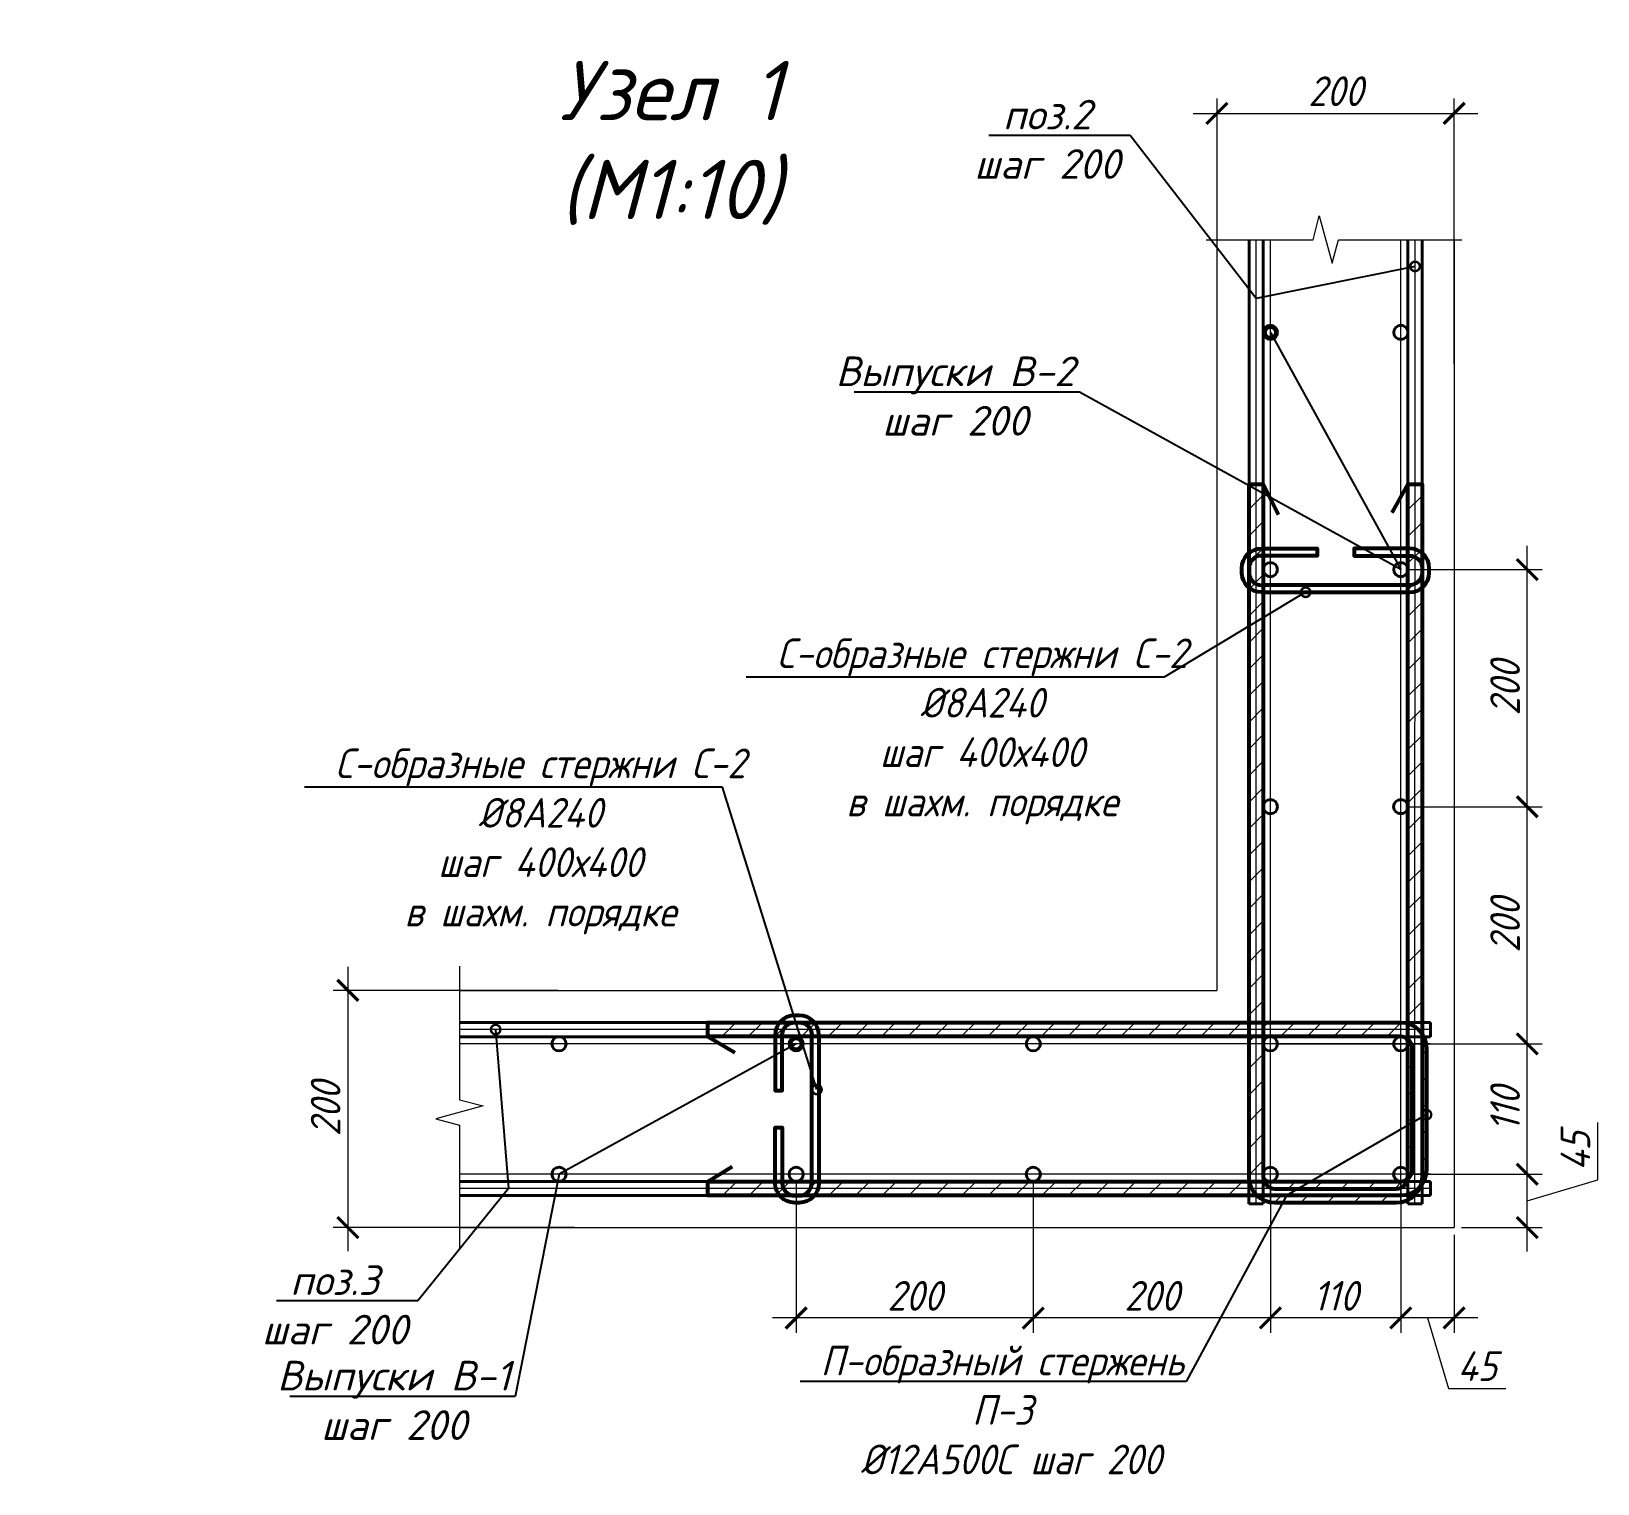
# Model space of a CAD drawing. Header units: millimetres. Extents: x 504091 to 2165846, y 135022 to 442887.
# Drawn here: x 1296245 to 1297566, y 236514 to 237739 of the extents above; entities that cross this region are included whole.
import ezdxf
from ezdxf import colors
from ezdxf.entities.mleader import LeaderData, LeaderLine
from ezdxf.math import Vec2, Vec3

# ---------------------------------------------------------------- set-up
doc = ezdxf.new("R2010")
doc.units = ezdxf.units.MM
doc.layers.get('Defpoints').update_dxf_attribs({"color": 255})
doc.layers.add('!Defpoints', color=255, linetype='Continuous', lineweight=5, plot=False)
doc.layers.add('PDF _Геометрия', color=7, linetype='Continuous')
doc.layers.add('SGRAND', color=7, linetype='Continuous')
for name, color, linetype, lineweight in [('Арматура 12', 26, 'Continuous', 50), ('Монолит тонкий', 204, 'Continuous', 9), ('Размер', 7, 'Continuous', 13), ('Размеры КР', 164, 'Continuous', 9)]:
    doc.layers.add(name, color=color, linetype=linetype, lineweight=lineweight)
doc.styles.add('GOST 2.304_new', font='isocpeur.ttf', dxfattribs={"width": 0.9, "oblique": 15})
doc.dimstyles.new('SPDS 1_10', dxfattribs={"dimscale": 10, "dimtxt": 2.5, "dimasz": 1.77, "dimexe": 1.25, "dimexo": 0.625, "dimtad": 1, "dimdec": 0, "dimrnd": 0.001, "dimtxsty": 'GOST 2.304_new', "dimblk": 'ARCHTICK', "dimcen": 2.5, "dimdle": 2, "dimclrt": 256, "dimadec": 0, "dimazin": 2, "dimtfac": 0.75, "dimtdec": 0, "dimtmove": 1, "dimatfit": 3, "dimfxl": 0, "dimtolj": 1, "dimlwd": 9, "dimlwe": 9, "dimarcsym": 0})

msp = doc.modelspace()

# ---------------------------------------------------------------- texts
at = {"layer": 'Размер', "ltscale": 20, "insert": (1296783.9284, 237714.2016), "char_height": 50, "width": 511.854399, "attachment_point": 2, "style": 'GOST 2.304_new', "bg_fill": 2}
msp.add_mtext('\\A1;{\\W1;Узел 1\\P(М1:10)}', dxfattribs=at)

# ---------------------------------------------------------------- blocks, each defined once
blk = doc.blocks.new('_DotSmall')
at = {"color": 0, "linetype": 'ByBlock', "lineweight": 35, "const_width": 0.5}
blk.add_lwpolyline([(-0.0625, 0, 1), (0.0625, 0, 1)], format="xyb", close=True, dxfattribs=at)
blk = doc.blocks.new('_ArchTick')
at = {"color": 0, "linetype": 'ByBlock', "const_width": 0.15}
blk.add_lwpolyline([(-0.5, -0.5), (0.5, 0.5)], dxfattribs=at)
blk = doc.blocks.new('*D2975')
at = {"layer": 'Defpoints', "color": 0, "lineweight": 20, "transparency": 16777216}
for p in [(1297399.9, 236775.2), (1297506.6, 236775.2), (1297444.9, 236730.2)]:
    blk.add_point(p, dxfattribs=at)
at = {"layer": 'Размеры КР', "color": 0, "lineweight": 9, "transparency": 16777216}
for p, q in [((1297566, 236770.5), (1297566, 236819)), ((1297506.6, 236710.2), (1297506.6, 236795.2)), ((1297406.1, 236775.2), (1297519.1, 236775.2)), ((1297506.6, 236752.7), (1297566, 236770.5)), ((1297451.1, 236730.2), (1297519.1, 236730.2))]:
    blk.add_line(p, q, dxfattribs=at)
at = {"layer": 'Размеры КР', "color": 0, "lineweight": 9, "transparency": 16777216, "xscale": 17.7, "yscale": 17.7, "zscale": 17.7}
for p, rotation in [((1297506.6, 236775.2), 90), ((1297506.6, 236730.2), 270)]:
    blk.add_blockref('_ArchTick', p, dxfattribs=dict(at, rotation=rotation))
at = {"layer": 'Размеры КР', "lineweight": 20, "transparency": 16777216, "insert": (1297547.2, 236794.8), "char_height": 25, "attachment_point": 5, "rotation": 90, "style": 'GOST 2.304_new'}
blk.add_mtext('\\A1;45', dxfattribs=at)
blk = doc.blocks.new('*D2976')
at = {"layer": 'Defpoints', "color": 0, "lineweight": 20, "transparency": 16777216}
for p in [(1297289.9, 236885.2), (1297506.6, 236885.2), (1297399.9, 236775.2)]:
    blk.add_point(p, dxfattribs=at)
at = {"layer": 'Размеры КР', "color": 0, "lineweight": 9, "transparency": 16777216}
for p, q in [((1297506.6, 236755.2), (1297506.6, 236905.2)), ((1297296.1, 236885.2), (1297519.1, 236885.2)), ((1297406.1, 236775.2), (1297519.1, 236775.2))]:
    blk.add_line(p, q, dxfattribs=at)
at = {"layer": 'Размеры КР', "color": 0, "lineweight": 9, "transparency": 16777216, "xscale": 17.7, "yscale": 17.7, "zscale": 17.7}
for p, rotation in [((1297506.6, 236885.2), 90), ((1297506.6, 236775.2), 270)]:
    blk.add_blockref('_ArchTick', p, dxfattribs=dict(at, rotation=rotation))
at = {"layer": 'Размеры КР', "lineweight": 20, "transparency": 16777216, "insert": (1297487.9, 236830.2), "char_height": 25, "attachment_point": 5, "rotation": 90, "style": 'GOST 2.304_new'}
blk.add_mtext('\\A1;110', dxfattribs=at)
blk = doc.blocks.new('*D2977')
at = {"layer": 'Defpoints', "color": 0, "lineweight": 20, "transparency": 16777216}
for p in [(1297399.9, 237085.2), (1297506.6, 237085.2), (1297289.9, 236885.2)]:
    blk.add_point(p, dxfattribs=at)
at = {"layer": 'Размеры КР', "color": 0, "lineweight": 9, "transparency": 16777216}
for p, q in [((1297506.6, 236865.2), (1297506.6, 237105.2)), ((1297406.2, 237085.2), (1297519.1, 237085.2)), ((1297296.1, 236885.2), (1297519.1, 236885.2))]:
    blk.add_line(p, q, dxfattribs=at)
at = {"layer": 'Размеры КР', "color": 0, "lineweight": 9, "transparency": 16777216, "xscale": 17.7, "yscale": 17.7, "zscale": 17.7}
for p, rotation in [((1297506.6, 237085.2), 90), ((1297506.6, 236885.2), 270)]:
    blk.add_blockref('_ArchTick', p, dxfattribs=dict(at, rotation=rotation))
at = {"layer": 'Размеры КР', "lineweight": 20, "transparency": 16777216, "insert": (1297487.9, 236985.2), "char_height": 25, "attachment_point": 5, "rotation": 90, "style": 'GOST 2.304_new'}
blk.add_mtext('\\A1;200', dxfattribs=at)
blk = doc.blocks.new('*D2978')
at = {"layer": 'Defpoints', "color": 0, "lineweight": 20, "transparency": 16777216}
for p in [(1297399.9, 237285.2), (1297506.6, 237285.2), (1297399.9, 237085.2)]:
    blk.add_point(p, dxfattribs=at)
at = {"layer": 'Размеры КР', "color": 0, "lineweight": 9, "transparency": 16777216}
for p, q in [((1297506.6, 237065.2), (1297506.6, 237305.2)), ((1297406.2, 237285.2), (1297519.1, 237285.2)), ((1297406.2, 237085.2), (1297519.1, 237085.2))]:
    blk.add_line(p, q, dxfattribs=at)
at = {"layer": 'Размеры КР', "color": 0, "lineweight": 9, "transparency": 16777216, "xscale": 17.7, "yscale": 17.7, "zscale": 17.7}
for p, rotation in [((1297506.6, 237285.2), 90), ((1297506.6, 237085.2), 270)]:
    blk.add_blockref('_ArchTick', p, dxfattribs=dict(at, rotation=rotation))
at = {"layer": 'Размеры КР', "lineweight": 20, "transparency": 16777216, "insert": (1297487.9, 237185.2), "char_height": 25, "attachment_point": 5, "rotation": 90, "style": 'GOST 2.304_new'}
blk.add_mtext('\\A1;200', dxfattribs=at)
blk = doc.blocks.new('*D2979')
at = {"layer": 'Defpoints', "color": 0, "lineweight": 20, "transparency": 16777216}
for p in [(1297399.9, 236775.2), (1297444.9, 236730.2), (1297399.9, 236654)]:
    blk.add_point(p, dxfattribs=at)
at = {"layer": 'Размеры КР', "color": 0, "lineweight": 9, "transparency": 16777216}
for p, q in [((1297399.9, 236769), (1297399.9, 236641.5)), ((1297444.9, 236724), (1297444.9, 236641.5)), ((1297464.9, 236654), (1297379.9, 236654)), ((1297422.4, 236654), (1297440.2, 236594.6)), ((1297440.2, 236594.6), (1297488.6, 236594.6))]:
    blk.add_line(p, q, dxfattribs=at)
at = {"layer": 'Размеры КР', "color": 0, "lineweight": 9, "transparency": 16777216, "xscale": 17.7, "yscale": 17.7, "zscale": 17.7, "rotation": 180}
blk.add_blockref('_ArchTick', (1297399.9, 236654), dxfattribs=at)
at = {"layer": 'Размеры КР', "color": 0, "lineweight": 9, "transparency": 16777216, "xscale": 17.7, "yscale": 17.7, "zscale": 17.7}
blk.add_blockref('_ArchTick', (1297444.9, 236654), dxfattribs=at)
at = {"layer": 'Размеры КР', "lineweight": 20, "transparency": 16777216, "insert": (1297464.4, 236613.4), "char_height": 25, "attachment_point": 5, "style": 'GOST 2.304_new'}
blk.add_mtext('\\A1;45', dxfattribs=at)
blk = doc.blocks.new('*D2980')
at = {"layer": 'Defpoints', "color": 0, "lineweight": 20, "transparency": 16777216}
for p in [(1297289.9, 236775.2), (1297399.9, 236775.2), (1297289.9, 236654)]:
    blk.add_point(p, dxfattribs=at)
at = {"layer": 'Размеры КР', "color": 0, "lineweight": 9, "transparency": 16777216}
for p, q in [((1297289.9, 236769), (1297289.9, 236641.5)), ((1297399.9, 236769), (1297399.9, 236641.5)), ((1297419.9, 236654), (1297269.9, 236654))]:
    blk.add_line(p, q, dxfattribs=at)
at = {"layer": 'Размеры КР', "color": 0, "lineweight": 9, "transparency": 16777216, "xscale": 17.7, "yscale": 17.7, "zscale": 17.7, "rotation": 180}
blk.add_blockref('_ArchTick', (1297289.9, 236654), dxfattribs=at)
at = {"layer": 'Размеры КР', "color": 0, "lineweight": 9, "transparency": 16777216, "xscale": 17.7, "yscale": 17.7, "zscale": 17.7}
blk.add_blockref('_ArchTick', (1297399.9, 236654), dxfattribs=at)
at = {"layer": 'Размеры КР', "lineweight": 20, "transparency": 16777216, "insert": (1297344.9, 236672.7), "char_height": 25, "attachment_point": 5, "style": 'GOST 2.304_new'}
blk.add_mtext('\\A1;110', dxfattribs=at)
blk = doc.blocks.new('*D2981')
at = {"layer": 'Defpoints', "color": 0, "lineweight": 20, "transparency": 16777216}
for p in [(1297089.9, 236775.2), (1297289.9, 236775.2), (1297089.9, 236654)]:
    blk.add_point(p, dxfattribs=at)
at = {"layer": 'Размеры КР', "color": 0, "lineweight": 9, "transparency": 16777216}
for p, q in [((1297089.9, 236769), (1297089.9, 236641.5)), ((1297289.9, 236769), (1297289.9, 236641.5)), ((1297309.9, 236654), (1297069.9, 236654))]:
    blk.add_line(p, q, dxfattribs=at)
at = {"layer": 'Размеры КР', "color": 0, "lineweight": 9, "transparency": 16777216, "xscale": 17.7, "yscale": 17.7, "zscale": 17.7, "rotation": 180}
blk.add_blockref('_ArchTick', (1297089.9, 236654), dxfattribs=at)
at = {"layer": 'Размеры КР', "color": 0, "lineweight": 9, "transparency": 16777216, "xscale": 17.7, "yscale": 17.7, "zscale": 17.7}
blk.add_blockref('_ArchTick', (1297289.9, 236654), dxfattribs=at)
at = {"layer": 'Размеры КР', "lineweight": 20, "transparency": 16777216, "insert": (1297189.9, 236672.7), "char_height": 25, "attachment_point": 5, "style": 'GOST 2.304_new'}
blk.add_mtext('\\A1;200', dxfattribs=at)
blk = doc.blocks.new('*D2982')
at = {"layer": 'Defpoints', "color": 0, "lineweight": 20, "transparency": 16777216}
for p in [(1296889.9, 236775.2), (1297089.9, 236775.2), (1296889.9, 236654)]:
    blk.add_point(p, dxfattribs=at)
at = {"layer": 'Размеры КР', "color": 0, "lineweight": 9, "transparency": 16777216}
for p, q in [((1296889.9, 236769), (1296889.9, 236641.5)), ((1297089.9, 236769), (1297089.9, 236641.5)), ((1297109.9, 236654), (1296869.9, 236654))]:
    blk.add_line(p, q, dxfattribs=at)
at = {"layer": 'Размеры КР', "color": 0, "lineweight": 9, "transparency": 16777216, "xscale": 17.7, "yscale": 17.7, "zscale": 17.7, "rotation": 180}
blk.add_blockref('_ArchTick', (1296889.9, 236654), dxfattribs=at)
at = {"layer": 'Размеры КР', "color": 0, "lineweight": 9, "transparency": 16777216, "xscale": 17.7, "yscale": 17.7, "zscale": 17.7}
blk.add_blockref('_ArchTick', (1297089.9, 236654), dxfattribs=at)
at = {"layer": 'Размеры КР', "lineweight": 20, "transparency": 16777216, "insert": (1296989.9, 236672.7), "char_height": 25, "attachment_point": 5, "style": 'GOST 2.304_new'}
blk.add_mtext('\\A1;200', dxfattribs=at)
blk = doc.blocks.new('*D2983')
at = {"layer": 'Defpoints', "color": 0, "lineweight": 20, "transparency": 16777216}
for p in [(1297444.9, 237670), (1297444.9, 237452.2), (1297244.9, 237413.2)]:
    blk.add_point(p, dxfattribs=at)
at = {"layer": 'Размеры КР', "color": 0, "lineweight": 9, "transparency": 16777216}
for p, q in [((1297244.9, 237419.5), (1297244.9, 237682.5)), ((1297444.9, 237458.4), (1297444.9, 237682.5)), ((1297224.9, 237670), (1297464.9, 237670))]:
    blk.add_line(p, q, dxfattribs=at)
at = {"layer": 'Размеры КР', "color": 0, "lineweight": 9, "transparency": 16777216, "xscale": 17.7, "yscale": 17.7, "zscale": 17.7, "rotation": 180}
blk.add_blockref('_ArchTick', (1297244.9, 237670), dxfattribs=at)
at = {"layer": 'Размеры КР', "color": 0, "lineweight": 9, "transparency": 16777216, "xscale": 17.7, "yscale": 17.7, "zscale": 17.7}
blk.add_blockref('_ArchTick', (1297444.9, 237670), dxfattribs=at)
at = {"layer": 'Размеры КР', "lineweight": 20, "transparency": 16777216, "insert": (1297344.9, 237688.7), "char_height": 25, "attachment_point": 5, "style": 'GOST 2.304_new'}
blk.add_mtext('\\A1;200', dxfattribs=at)
blk = doc.blocks.new('*D2984')
at = {"layer": 'Defpoints', "color": 0, "lineweight": 20, "transparency": 16777216}
for p in [(1296695.1, 236930.3), (1296511.8, 236730.3), (1296709.2, 236730.3)]:
    blk.add_point(p, dxfattribs=at)
at = {"layer": 'Размеры КР', "color": 0, "lineweight": 9, "transparency": 16777216}
for p, q in [((1296511.8, 236950.3), (1296511.8, 236710.3)), ((1296688.9, 236930.3), (1296499.3, 236930.3)), ((1296702.9, 236730.3), (1296499.3, 236730.3))]:
    blk.add_line(p, q, dxfattribs=at)
at = {"layer": 'Размеры КР', "color": 0, "lineweight": 9, "transparency": 16777216, "xscale": 17.7, "yscale": 17.7, "zscale": 17.7}
for p, rotation in [((1296511.8, 236930.3), 90), ((1296511.8, 236730.3), 270)]:
    blk.add_blockref('_ArchTick', p, dxfattribs=dict(at, rotation=rotation))
at = {"layer": 'Размеры КР', "lineweight": 20, "transparency": 16777216, "insert": (1296493, 236830.3), "char_height": 25, "attachment_point": 5, "rotation": 90, "style": 'GOST 2.304_new'}
blk.add_mtext('\\A1;200', dxfattribs=at)

# ---------------------------------------------------------------- dimensions: what is measured, and where the dimension line sits
at = {"layer": 'Размеры КР', "lineweight": 20}
for base, p1, p2, picture, middle in [((1297444.8786, 237669.98), (1297244.8786, 237413.2399), (1297444.8786, 237452.1563), '*D2983', (1297344.8786, 237688.73)), ((1296889.8786, 236653.9761), (1297089.8786, 236775.2361), (1296889.8786, 236775.2361), '*D2982', (1296989.8786, 236672.7261)), ((1297089.8786, 236653.9761), (1297289.8823, 236775.2487), (1297089.8786, 236775.2361), '*D2981', (1297189.8804, 236672.7261)), ((1297289.8823, 236653.9761), (1297399.8786, 236775.2361), (1297289.8823, 236775.2487), '*D2980', (1297344.8804, 236672.7261)), ((1297399.8786, 236653.9761), (1297444.8786, 236730.2361), (1297399.8786, 236775.2361), '*D2979', (1297446.4411, 236613.3511))]:
    dim = msp.add_linear_dim(base=base, p1=p1, p2=p2, dimstyle='SPDS 1_10', dxfattribs=at)
    dim.commit()
    dim.dimension.update_dxf_attribs({"geometry": picture, "text_midpoint": middle})
for base, p1, p2, picture, middle in [((1297506.6169, 237285.2397), (1297399.9074, 237085.2397), (1297399.9237, 237285.2397), '*D2978', (1297487.8669, 237185.2397)), ((1297506.6169, 237085.2397), (1297289.8912, 236885.2487), (1297399.9074, 237085.2397), '*D2977', (1297487.8669, 236985.2442)), ((1296511.7832, 236730.2958), (1296695.139, 236930.297), (1296709.153, 236730.2958), '*D2984', (1296493.0332, 236830.2964)), ((1297506.6169, 236885.2487), (1297399.8786, 236775.2361), (1297289.8912, 236885.2487), '*D2976', (1297487.8669, 236830.2424)), ((1297506.6169, 236775.2361), (1297444.8786, 236730.2361), (1297399.8786, 236775.2361), '*D2975', (1297547.2419, 236776.7986))]:
    dim = msp.add_linear_dim(base=base, p1=p1, p2=p2, angle=90, dimstyle='SPDS 1_10', dxfattribs=at)
    dim.commit()
    dim.dimension.update_dxf_attribs({"geometry": picture, "text_midpoint": middle})

# ---------------------------------------------------------------- hatches: boundary and pattern name
at = {"layer": 'SGRAND', "lineweight": 20}
h = msp.add_hatch(dxfattribs=at)
h.set_pattern_fill('ANSI31', color=256, scale=5)
h.set_pattern_definition([(45, (392052.038, -2940.684), (-11.22532015, 11.22532015), [])])
edge = h.paths.add_edge_path()
edge.add_arc((1297399.7134, 236881.4038), 9.9, 360, 450)
edge.add_line((1297399.7134, 236891.3038), (1296815.5113, 236891.3038))
edge.add_line((1296815.5113, 236891.3038), (1296815.5113, 236903.3038))
edge.add_line((1296815.5113, 236903.3038), (1297399.7134, 236903.3038))
edge.add_arc((1297399.7134, 236881.4038), 21.9, 0, 90, ccw=False)
edge.add_line((1297421.6134, 236881.4038), (1297421.6134, 236779.1361))
edge.add_arc((1297399.7134, 236779.1361), 21.9, -90, 0, ccw=False)
edge.add_line((1297399.7134, 236757.2361), (1296815.5113, 236757.2361))
edge.add_line((1296815.5113, 236757.2361), (1296815.5113, 236769.2361))
edge.add_line((1296815.5113, 236769.2361), (1297399.7134, 236769.2361))
edge.add_arc((1297399.7134, 236779.1361), 9.9, 270, 360)
edge.add_line((1297409.6134, 236779.1361), (1297409.6134, 236881.4038))
edge = h.paths.add_edge_path()
edge.add_arc((1297396.0724, 236772.9421), 9.9, 270, 360)
edge.add_line((1297405.9724, 236772.9421), (1297405.9724, 237357.1442))
edge.add_line((1297405.9724, 237357.1442), (1297417.9724, 237357.1442))
edge.add_line((1297417.9724, 237357.1442), (1297417.9724, 236772.9421))
edge.add_arc((1297396.0724, 236772.9421), 21.9, 270, 360, ccw=False)
edge.add_line((1297396.0724, 236751.0421), (1297293.8047, 236751.0421))
edge.add_arc((1297293.8047, 236772.9421), 21.9, 180, 270, ccw=False)
edge.add_line((1297271.9047, 236772.9421), (1297271.9047, 237357.1442))
edge.add_line((1297271.9047, 237357.1442), (1297283.9047, 237357.1442))
edge.add_line((1297283.9047, 237357.1442), (1297283.9047, 236772.9421))
edge.add_arc((1297293.8047, 236772.9421), 9.9, 180, 270)
edge.add_line((1297293.8047, 236763.0421), (1297396.0724, 236763.0421))

# ---------------------------------------------------------------- linework, layer by layer
at = {"layer": '!Defpoints', "lineweight": 15, "ltscale": 100}
for p, q in [((1297277.8802, 236750.2496), (1297277.9463, 237563.4204)), ((1297289.8802, 236750.2487), (1297289.9463, 237563.4204)), ((1297399.8802, 236750.2397), (1297399.9463, 237563.4204)), ((1297411.8802, 236750.2388), (1297411.9463, 237563.4204)), ((1297424.8786, 236897.2361), (1296605.8558, 236897.2361)), ((1297424.8786, 236885.2361), (1296605.8558, 236885.2361)), ((1297424.8786, 236775.2361), (1296605.8558, 236775.2361)), ((1297424.8786, 236763.2361), (1296605.8558, 236763.2361))]:
    msp.add_line(p, q, dxfattribs=at)
at = {"layer": 'PDF _Геометрия', "lineweight": 9}
for points in [[(1297235.6347, 237563.4204), (1297325.9148, 237563.4204), (1297331.2045, 237583.5216), (1297341.9957, 237543.5307), (1297347.2855, 237563.4204), (1297451.3505, 237563.4204)], [(1296605.8558, 236950.8596), (1296605.8558, 236838.0882), (1296625.957, 236832.7984), (1296585.9661, 236822.0072), (1296605.8558, 236816.7174), (1296605.8558, 236712.6524)]]:
    msp.add_lwpolyline(points, dxfattribs=at)
at = {"layer": 'Арматура 12', "lineweight": 53, "ltscale": 20}
for p, q in [((1297283.9047, 237357.1442), (1297296.5289, 237331.6126)), ((1297405.9724, 237357.1442), (1297392.4239, 237333.0434)), ((1297283.9221, 237266.0991), (1297405.4221, 237266.0892)), ((1297405.4226, 237272.0892), (1297283.9226, 237272.0991)), ((1296815.5113, 236891.3038), (1296838.0503, 236877.8385)), ((1296903.0287, 236769.7361), (1296903.0287, 236891.2361)), ((1296909.0287, 236891.2361), (1296909.0287, 236769.7361)), ((1296815.5113, 236769.2361), (1296835.8494, 236781.6595))]:
    msp.add_line(p, q, dxfattribs=at)
for points in [[(1297396.0724, 236763.0421, 0.414213562), (1297405.9724, 236772.9421), (1297405.9724, 237357.1442), (1297417.9724, 237357.1442), (1297417.9724, 236772.9421, -0.414213562), (1297396.0724, 236751.0421), (1297293.8047, 236751.0421, -0.414213562), (1297271.9047, 236772.9421), (1297271.9047, 237357.1442), (1297283.9047, 237357.1442), (1297283.9047, 236772.9421, 0.414213562), (1297293.8047, 236763.0421)], [(1297409.6134, 236881.4038, 0.414213562), (1297399.7134, 236891.3038), (1296815.5113, 236891.3038), (1296815.5113, 236903.3038), (1297399.7134, 236903.3038, -0.414213562), (1297421.6134, 236881.4038), (1297421.6134, 236779.1361, -0.414213562), (1297399.7134, 236757.2361), (1296815.5113, 236757.2361), (1296815.5113, 236769.2361), (1297399.7134, 236769.2361, 0.414213562), (1297409.6134, 236779.1361)]]:
    msp.add_lwpolyline(points, format="xyb", close=True, dxfattribs=at)
for points in [[(1297284.1783, 237266.099), (1297282.4221, 237266.0992, -0.414213562), (1297265.9235, 237282.6005), (1297265.9238, 237286.4458, -0.414213562), (1297282.4251, 237302.9445), (1297329.355, 237302.9406), (1297329.3545, 237296.9406), (1297282.4246, 237296.9445, 0.414213562), (1297271.9238, 237286.4453), (1297271.9235, 237282.6, 0.414213562), (1297282.4226, 237272.0992), (1297284.1787, 237272.099)], [(1297405.666, 237266.0892), (1297407.4221, 237266.089, 0.414213562), (1297423.9235, 237282.5877), (1297423.9238, 237286.433, 0.414213562), (1297407.4251, 237302.9343), (1297360.4952, 237302.9381), (1297360.4947, 237296.9381), (1297407.4246, 237296.9343, -0.414213562), (1297417.9238, 237286.4335), (1297417.9235, 237282.5882, -0.414213562), (1297407.4226, 237272.089), (1297405.6665, 237272.0892)], [(1296909.0287, 236890.9799), (1296909.0287, 236892.7361, 0.414213562), (1296892.5287, 236909.2361), (1296888.6834, 236909.2361, 0.414213562), (1296872.1834, 236892.7361), (1296872.1834, 236845.8062), (1296878.1834, 236845.8062), (1296878.1834, 236892.7361, -0.414213562), (1296888.6834, 236903.2361), (1296892.5287, 236903.2361, -0.414213562), (1296903.0287, 236892.7361), (1296903.0287, 236890.9799)], [(1296909.0287, 236769.4922), (1296909.0287, 236767.7361, -0.414213562), (1296892.5287, 236751.2361), (1296888.6834, 236751.2361, -0.414213562), (1296872.1834, 236767.7361), (1296872.1834, 236814.666), (1296878.1834, 236814.666), (1296878.1834, 236767.7361, 0.414213562), (1296888.6834, 236757.2361), (1296892.5287, 236757.2361, 0.414213562), (1296903.0287, 236767.7361), (1296903.0287, 236769.4922)]]:
    msp.add_lwpolyline(points, format="xyb", dxfattribs=at)
at = {"layer": 'Монолит тонкий', "lineweight": 15, "ltscale": 100}
for p, q in [((1297244.8786, 237563.4204), (1297244.8786, 236930.2523)), ((1297444.8786, 237563.4204), (1297444.8786, 236730.2361)), ((1296605.8558, 236930.3042), (1297244.8786, 236930.2523)), ((1296605.8558, 236730.3042), (1297444.8786, 236730.2361))]:
    msp.add_line(p, q, dxfattribs=at)
at = {"layer": 'Размеры КР', "lineweight": 40}
for p, q in [((1297271.8802, 236750.2501), (1297271.9463, 237563.4204)), ((1297283.8802, 236750.2492), (1297283.9463, 237563.4204)), ((1297405.8802, 236750.2392), (1297405.9463, 237563.4204)), ((1297417.8802, 236750.2383), (1297417.9463, 237563.4204)), ((1297424.8786, 236903.2361), (1296605.8558, 236903.2361)), ((1297424.8786, 236891.2361), (1297424.8786, 236903.2361)), ((1297424.8786, 236891.2361), (1296605.8558, 236891.2361)), ((1297424.8786, 236769.2361), (1296605.8558, 236769.2361)), ((1297424.8786, 236757.2361), (1297424.8786, 236769.2361)), ((1297424.8786, 236757.2361), (1296605.8558, 236757.2361)), ((1297271.8802, 236750.2501), (1297283.8802, 236750.2492)), ((1297405.8802, 236750.2392), (1297417.8802, 236750.2383))]:
    msp.add_line(p, q, dxfattribs=at)
for centre in [(1297289.9399, 237485.2487), (1297399.9399, 237485.2397), (1297289.9237, 237285.2487), (1297399.9237, 237285.2397), (1297289.9074, 237085.2487), (1297399.9074, 237085.2397), (1296689.8786, 236885.2361), (1296889.8786, 236885.2361), (1297089.8786, 236885.2361), (1297289.8786, 236885.2361), (1297289.8912, 236885.2487), (1297399.8786, 236885.2361), (1297399.8912, 236885.2397), (1296689.8786, 236775.2361), (1296889.8786, 236775.2361), (1297089.8786, 236775.2361), (1297289.8786, 236775.2361), (1297289.8823, 236775.2487), (1297399.8786, 236775.2361), (1297399.8823, 236775.2397)]:
    msp.add_circle(centre, 6, dxfattribs=at)

msp.set_redraw_order([(e.dxf.handle, doc.entitydb.next_handle()) for e in msp.query("TEXT MTEXT ATTDEF DIMENSION ARC_DIMENSION")])  # texts and dimensions are drawn at this point

# ---------------------------------------------------------------- leaders
at = {"layer": 'Размер', "ltscale": 20}
ml = msp.add_multileader_mtext('Standard', dxfattribs=at)
ml.set_content('\\A1;{\\W1;Выпуски В-2\\Pшаг 200}', color=256, style='GOST 2.304_new')
ml.set_leader_properties()
ml.set_arrow_properties(name='DOTSMALL')
ml.build(insert=Vec2(0, 0))
ml.multileader.update_dxf_attribs({"text_left_attachment_type": 6, "text_right_attachment_type": 6, "dogleg_length": 3.2, "arrow_head_size": 16})
ctx = ml.context
ctx.base_point, ctx.char_height, ctx.arrow_head_size, ctx.landing_gap_size, ctx.plane_origin = Vec3(1296922.2592, 237434.9308), 25, 16, 0, Vec3(1343237.7979, 528184.1992)
ctx.left_attachment, ctx.right_attachment, ctx.text_align_type = 6, 6, 1
notes = []
notes.append((ctx, [(1, (1, 1, 0), (1297128.8567, 237434.9308), (-1, 0), 3.2, [(1, [(1297289.9399, 237485.2487), (1297399.9237, 237285.2397)], 0, [])])]))
ctx.mtext.insert, ctx.mtext.width, ctx.mtext.alignment, ctx.mtext.flow_direction = Vec3(1297023.958, 237464.9308), 511.854399, 2, 5
ml = msp.add_multileader_mtext('Standard', dxfattribs=at)
ml.set_content('\\A1;С-образные стержни С-2 %%C8А240\\Pшаг 400х400\\Pв шахм. порядке ', color=256, style='GOST 2.304_new')
ml.set_leader_properties()
ml.set_arrow_properties(name='DOTSMALL')
ml.build(insert=Vec2(0, 0))
ml.multileader.update_dxf_attribs({"text_left_attachment_type": 6, "text_right_attachment_type": 6, "dogleg_length": 3.2, "arrow_head_size": 16})
ctx = ml.context
ctx.base_point, ctx.char_height, ctx.arrow_head_size, ctx.landing_gap_size, ctx.plane_origin = Vec3(1296896.2257, 237194.623), 25, 16, 0, Vec3(1294965.2034, 267220.9238)
ctx.left_attachment, ctx.right_attachment, ctx.text_align_type = 6, 6, 1
notes.append((ctx, [(0, (1, 1, 0), (1297200.368, 237194.623), (-1, 0), 3.2, [(1, [(1297319.6664, 237266.0962)], 0, [])])]))
ctx.mtext.insert, ctx.mtext.rotation, ctx.mtext.width, ctx.mtext.defined_height, ctx.mtext.alignment, ctx.mtext.flow_direction = Vec3(1297046.6968, 237227.123), 6.283185307, 345.885042, 57.9167, 2, 5
ml = msp.add_multileader_mtext('Standard', dxfattribs=at)
ml.set_content('\\A1;С-образные стержни С-2 %%C8А240\\Pшаг 400х400\\Pв шахм. порядке ', color=256, style='GOST 2.304_new')
ml.set_leader_properties()
ml.set_arrow_properties(name='DOTSMALL')
ml.build(insert=Vec2(0, 0))
ml.multileader.update_dxf_attribs({"text_left_attachment_type": 6, "text_right_attachment_type": 6, "dogleg_length": 3.2, "arrow_head_size": 16})
ctx = ml.context
ctx.base_point, ctx.char_height, ctx.arrow_head_size, ctx.landing_gap_size, ctx.plane_origin = Vec3(1296523.5913, 237101.7826), 25, 16, 0, Vec3(1294592.569, 267128.0834)
ctx.left_attachment, ctx.right_attachment, ctx.text_align_type = 6, 6, 1
notes.append((ctx, [(0, (1, 1, 0), (1296827.7336, 237101.7826), (-1, 0), 3.2, [(1, [(1296907.4298, 236846.6605)], 0, [])])]))
ctx.mtext.insert, ctx.mtext.rotation, ctx.mtext.width, ctx.mtext.defined_height, ctx.mtext.alignment, ctx.mtext.flow_direction = Vec3(1296674.0624, 237134.2826), 6.283185307, 345.885042, 57.9167, 2, 5
ml = msp.add_multileader_mtext('Standard', dxfattribs=at)
ml.set_content('\\A1;{\\W1;поз.3\\Pшаг 200}', color=256, style='GOST 2.304_new')
ml.set_leader_properties()
ml.set_arrow_properties(name='DOTSMALL')
ml.build(insert=Vec2(0, 0))
ml.multileader.update_dxf_attribs({"text_left_attachment_type": 6, "text_right_attachment_type": 6, "dogleg_length": 3.2, "arrow_head_size": 16})
ctx = ml.context
ctx.base_point, ctx.char_height, ctx.arrow_head_size, ctx.landing_gap_size, ctx.plane_origin = Vec3(1296433.7488, 236668.4019), 25, 16, 0, Vec3(1342474.7634, 527547.8425)
ctx.left_attachment, ctx.right_attachment, ctx.text_align_type = 6, 6, 1
notes.append((ctx, [(1, (1, 1, 0), (1296570.8366, 236668.4019), (-1, 0), 3.2, [(1, [(1296636.4233, 236897.2361), (1296647.3799, 236763.2361)], 0, [])])]))
ctx.mtext.insert, ctx.mtext.width, ctx.mtext.alignment, ctx.mtext.flow_direction = Vec3(1296500.6927, 236698.4019), 511.854399, 2, 5
ml = msp.add_multileader_mtext('Standard', dxfattribs=at)
ml.set_content('\\A1;{\\W1;Выпуски В-1\\Pшаг 200}', color=256, style='GOST 2.304_new')
ml.set_leader_properties()
ml.set_arrow_properties(name='DOTSMALL')
ml.build(insert=Vec2(0, 0))
ml.multileader.update_dxf_attribs({"text_left_attachment_type": 6, "text_right_attachment_type": 6, "dogleg_length": 3.2, "arrow_head_size": 16})
ctx = ml.context
ctx.base_point, ctx.char_height, ctx.arrow_head_size, ctx.landing_gap_size, ctx.plane_origin = Vec3(1296451.412, 236587.8531), 25, 16, 0, Vec3(1342346.8823, 527482.5766)
ctx.left_attachment, ctx.right_attachment, ctx.text_align_type = 6, 6, 1
notes.append((ctx, [(1, (1, 1, 0), (1296653.0095, 236587.8531), (-1, 0), 3.2, [(1, [(1296889.8786, 236885.2361), (1296689.8786, 236775.2361)], 0, [])])]))
ctx.mtext.insert, ctx.mtext.width, ctx.mtext.alignment, ctx.mtext.flow_direction = Vec3(1296550.6107, 236617.8531), 511.854399, 2, 5
ml = msp.add_multileader_mtext('Standard', dxfattribs=at)
ml.set_content('\\A1;П-образный стержень П-3\\P %%C12А500С шаг 200', color=256, style='GOST 2.304_new')
ml.set_leader_properties()
ml.set_arrow_properties(name='DOTSMALL')
ml.build(insert=Vec2(0, 0))
ml.multileader.update_dxf_attribs({"text_left_attachment_type": 6, "text_right_attachment_type": 6, "arrow_head_size": 16})
ctx = ml.context
ctx.base_point, ctx.char_height, ctx.arrow_head_size, ctx.landing_gap_size, ctx.plane_origin = Vec3(1296912.1424, 236600.572), 25, 16, 0, Vec3(1296525.9633, 248974.1184)
ctx.left_attachment, ctx.right_attachment, ctx.text_align_type = 6, 6, 1
notes.append((ctx, [(0, (1, 1, 0), (1297218.836, 236600.572), (-1, 0), 3.2, [(0, [(1297421.6134, 236825.4991), (1297303.467, 236757.2361)], 0, [])])]))
ctx.mtext.insert, ctx.mtext.rotation, ctx.mtext.width, ctx.mtext.alignment, ctx.mtext.flow_direction = Vec3(1297063.8892, 236630.572), 6.283185307, 319.103181, 2, 5
for ctx, leaders in notes:
    for number, flags, end, landing, length, lines in leaders:
        leader = LeaderData()
        leader.index, (leader.has_last_leader_line, leader.has_dogleg_vector, leader.attachment_direction) = number, flags
        leader.last_leader_point, leader.dogleg_vector, leader.dogleg_length = Vec3(end), Vec3(landing), length
        for number, points, colour, breaks in lines:
            line = LeaderLine()
            line.index, line.vertices, line.color, line.breaks = number, Vec3.list(points), colors.encode_raw_color(colour), breaks
            leader.lines.append(line)
        ctx.leaders.append(leader)

# ---------------------------------------------------------------- next in the draw order: leaders
ml = msp.add_multileader_mtext('Standard', dxfattribs=at)
ml.set_content('\\A1;{\\W1;поз.2\\Pшаг 200}', color=256, style='GOST 2.304_new')
ml.set_leader_properties()
ml.set_arrow_properties(name='DOTSMALL')
ml.build(insert=Vec2(0, 0))
ml.multileader.update_dxf_attribs({"text_left_attachment_type": 6, "text_right_attachment_type": 6, "dogleg_length": 3.2, "arrow_head_size": 16})
ctx = ml.context
ctx.base_point, ctx.char_height, ctx.arrow_head_size, ctx.landing_gap_size, ctx.plane_origin = Vec3(1297034.6375, 237651.4806), 25, 16, 0, Vec3(1343310.695, 528641.5001)
ctx.left_attachment, ctx.right_attachment, ctx.text_align_type = 6, 6, 1
notes = []
notes.append((ctx, [(1, (1, 1, 0), (1297171.7254, 237651.4806), (-1, 0), 3.2, [(1, [(1297411.9444, 237540.9306), (1297277.9422, 237513.9163)], 0, [])])]))
ctx.mtext.insert, ctx.mtext.width, ctx.mtext.alignment, ctx.mtext.flow_direction = Vec3(1297101.5815, 237681.4806), 511.854399, 2, 5
for ctx, leaders in notes:
    for number, flags, end, landing, length, lines in leaders:
        leader = LeaderData()
        leader.index, (leader.has_last_leader_line, leader.has_dogleg_vector, leader.attachment_direction) = number, flags
        leader.last_leader_point, leader.dogleg_vector, leader.dogleg_length = Vec3(end), Vec3(landing), length
        for number, points, colour, breaks in lines:
            line = LeaderLine()
            line.index, line.vertices, line.color, line.breaks = number, Vec3.list(points), colors.encode_raw_color(colour), breaks
            leader.lines.append(line)
        ctx.leaders.append(leader)

doc.saveas('drawing.dxf')
